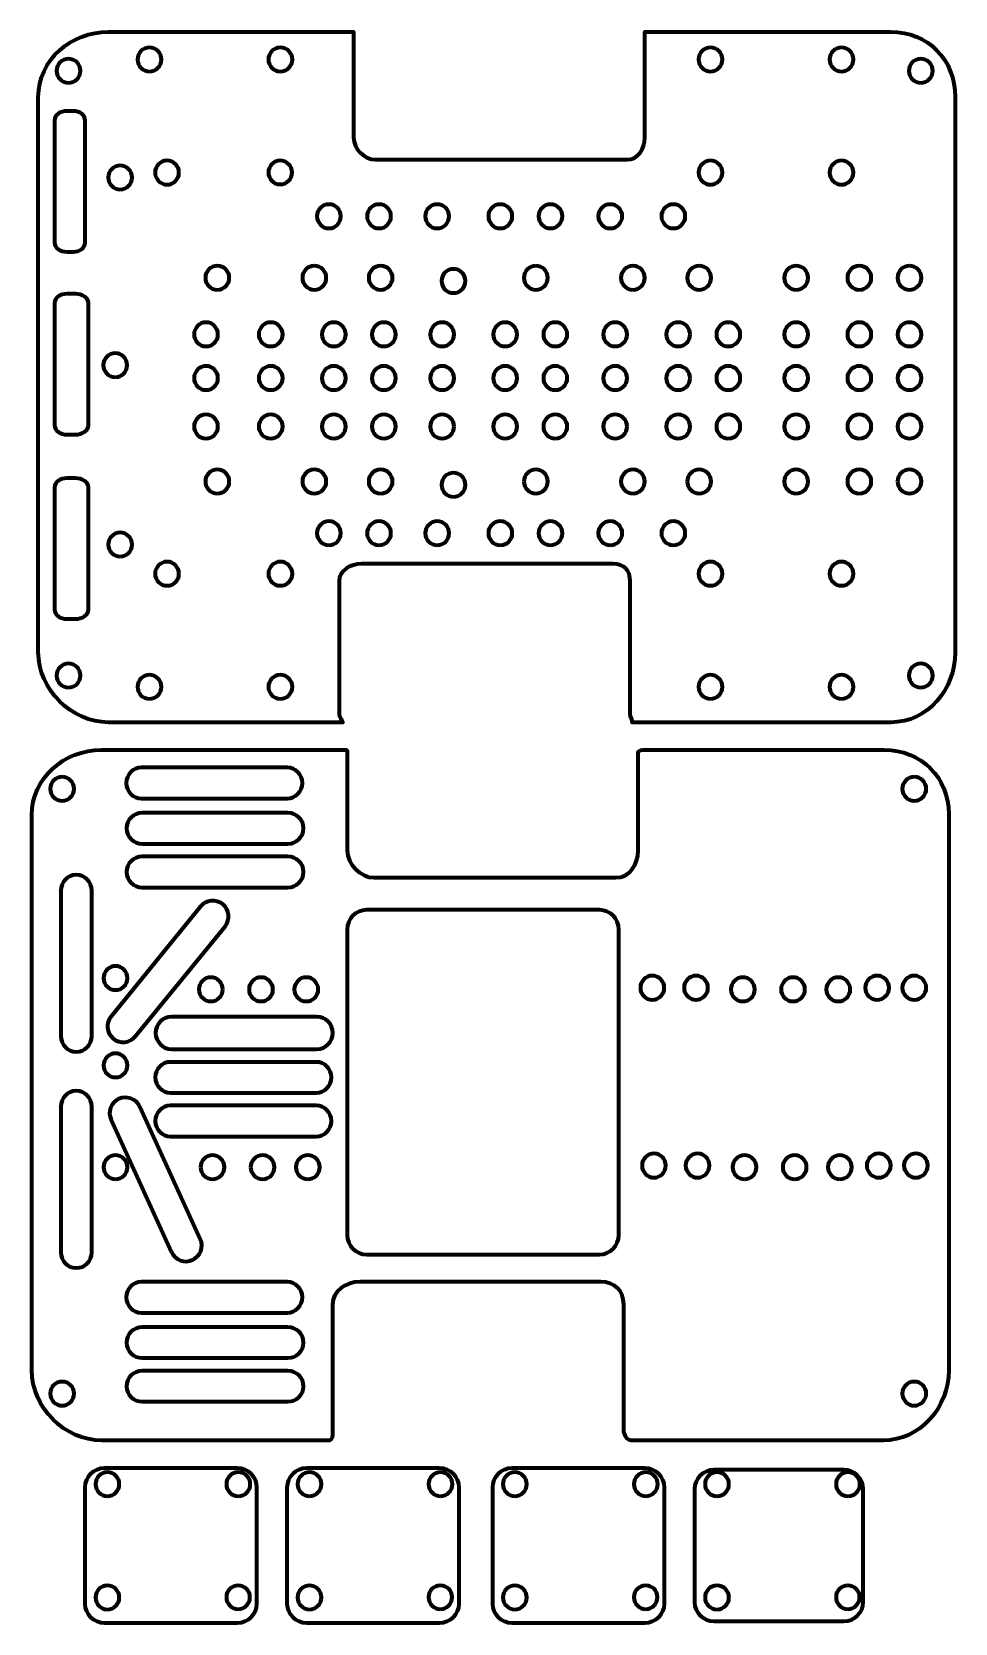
# Model space of a CAD drawing. Header units: inches. Extents: x -3.2 to 16.9, y -19 to 15.7.
import ezdxf

# ---------------------------------------------------------------- set-up
doc = ezdxf.new("R2010")
doc.units = ezdxf.units.IN
doc.header["$MEASUREMENT"] = 0
doc.layers.add('Layer 1', color=7, linetype='Continuous')

msp = doc.modelspace()

# ---------------------------------------------------------------- linework, layer by layer
at = {"layer": 'Layer 1', "color": 7, "lineweight": 70, "true_color": 0xffffff}
for points, knots in [([(15.491, 15.663), (15.491, 15.663), (10.125, 15.663), (10.125, 15.663), (10.125, 15.663), (10.125, 13.348), (10.125, 13.348), (10.125, 13.115), (9.979, 12.876), (9.746, 12.876), (9.746, 12.876), (4.246, 12.876), (4.246, 12.876), (4.013, 12.876), (3.775, 13.115), (3.775, 13.348), (3.775, 13.348), (3.775, 15.663), (3.775, 15.663), (3.775, 15.663), (-1.572, 15.663), (-1.572, 15.663), (-2.383, 15.663), (-3.104, 15.055), (-3.104, 14.244), (-3.104, 14.244), (-3.104, 2.132), (-3.104, 2.132), (-3.104, 1.321), (-2.383, 0.6), (-1.572, 0.6), (-1.572, 0.6), (3.537, 0.6), (3.537, 0.6), (3.527, 0.635), (3.457, 0.737), (3.457, 0.776), (3.457, 0.776), (3.457, 3.68), (3.457, 3.68), (3.457, 3.913), (3.712, 4.057), (3.945, 4.057), (3.945, 4.057), (9.445, 4.057), (9.445, 4.057), (9.677, 4.057), (9.807, 3.913), (9.807, 3.68), (9.807, 3.68), (9.807, 0.776), (9.807, 0.776), (9.807, 0.737), (9.862, 0.635), (9.852, 0.6), (9.852, 0.6), (15.491, 0.6), (15.491, 0.6), (16.302, 0.6), (16.898, 1.321), (16.898, 2.132), (16.898, 2.132), (16.898, 14.244), (16.898, 14.244), (16.898, 15.055), (16.302, 15.663), (15.491, 15.663)], [0, 0, 0, 0, 1, 1, 1, 2, 2, 2, 3, 3, 3, 4, 4, 4, 5, 5, 5, 6, 6, 6, 7, 7, 7, 8, 8, 8, 9, 9, 9, 10, 10, 10, 11, 11, 11, 12, 12, 12, 13, 13, 13, 14, 14, 14, 15, 15, 15, 16, 16, 16, 17, 17, 17, 18, 18, 18, 19, 19, 19, 20, 20, 20, 21, 21, 21, 22, 22, 22, 22]), ([(-0.68, 14.8), (-0.824, 14.8), (-0.941, 14.917), (-0.941, 15.061), (-0.941, 15.205), (-0.824, 15.322), (-0.68, 15.322), (-0.536, 15.322), (-0.419, 15.205), (-0.419, 15.061), (-0.419, 14.917), (-0.536, 14.8), (-0.68, 14.8)], [0, 0, 0, 0, 1, 1, 1, 2, 2, 2, 3, 3, 3, 4, 4, 4, 4]), ([(2.177, 14.8), (2.033, 14.8), (1.916, 14.917), (1.916, 15.061), (1.916, 15.205), (2.033, 15.322), (2.177, 15.322), (2.321, 15.322), (2.438, 15.205), (2.438, 15.061), (2.438, 14.917), (2.321, 14.8), (2.177, 14.8)], [0, 0, 0, 0, 1, 1, 1, 2, 2, 2, 3, 3, 3, 4, 4, 4, 4]), ([(11.561, 15.322), (11.705, 15.322), (11.822, 15.205), (11.822, 15.061), (11.822, 14.917), (11.705, 14.8), (11.561, 14.8), (11.417, 14.8), (11.3, 14.917), (11.3, 15.061), (11.3, 15.205), (11.417, 15.322), (11.561, 15.322)], [0, 0, 0, 0, 1, 1, 1, 2, 2, 2, 3, 3, 3, 4, 4, 4, 4]), ([(14.419, 15.322), (14.563, 15.322), (14.68, 15.205), (14.68, 15.061), (14.68, 14.917), (14.563, 14.8), (14.419, 14.8), (14.275, 14.8), (14.158, 14.917), (14.158, 15.061), (14.158, 15.205), (14.275, 15.322), (14.419, 15.322)], [0, 0, 0, 0, 1, 1, 1, 2, 2, 2, 3, 3, 3, 4, 4, 4, 4]), ([(-2.444, 14.553), (-2.588, 14.553), (-2.705, 14.67), (-2.705, 14.814), (-2.705, 14.958), (-2.588, 15.075), (-2.444, 15.075), (-2.3, 15.075), (-2.183, 14.958), (-2.183, 14.814), (-2.183, 14.67), (-2.3, 14.553), (-2.444, 14.553)], [0, 0, 0, 0, 1, 1, 1, 2, 2, 2, 3, 3, 3, 4, 4, 4, 4]), ([(16.147, 14.553), (16.003, 14.553), (15.886, 14.67), (15.886, 14.814), (15.886, 14.958), (16.003, 15.075), (16.147, 15.075), (16.291, 15.075), (16.408, 14.958), (16.408, 14.814), (16.408, 14.67), (16.291, 14.553), (16.147, 14.553)], [0, 0, 0, 0, 1, 1, 1, 2, 2, 2, 3, 3, 3, 4, 4, 4, 4]), ([(-2.081, 11.064), (-2.081, 10.955), (-2.194, 10.866), (-2.345, 10.866), (-2.345, 10.866), (-2.478, 10.866), (-2.478, 10.866), (-2.629, 10.866), (-2.752, 10.955), (-2.752, 11.064), (-2.752, 11.064), (-2.752, 13.736), (-2.752, 13.736), (-2.752, 13.846), (-2.629, 13.935), (-2.478, 13.935), (-2.478, 13.935), (-2.345, 13.935), (-2.345, 13.935), (-2.194, 13.935), (-2.081, 13.846), (-2.081, 13.736), (-2.081, 13.736), (-2.081, 11.064), (-2.081, 11.064)], [0, 0, 0, 0, 1, 1, 1, 2, 2, 2, 3, 3, 3, 4, 4, 4, 5, 5, 5, 6, 6, 6, 7, 7, 7, 8, 8, 8, 8]), ([(-0.296, 12.331), (-0.44, 12.331), (-0.557, 12.448), (-0.557, 12.592), (-0.557, 12.736), (-0.44, 12.853), (-0.296, 12.853), (-0.152, 12.853), (-0.035, 12.736), (-0.035, 12.592), (-0.035, 12.448), (-0.152, 12.331), (-0.296, 12.331)], [0, 0, 0, 0, 1, 1, 1, 2, 2, 2, 3, 3, 3, 4, 4, 4, 4]), ([(1.916, 12.595), (1.916, 12.737), (2.032, 12.853), (2.174, 12.853), (2.316, 12.853), (2.431, 12.737), (2.431, 12.595), (2.431, 12.453), (2.316, 12.338), (2.174, 12.338), (2.032, 12.338), (1.916, 12.453), (1.916, 12.595)], [0, 0, 0, 0, 1, 1, 1, 2, 2, 2, 3, 3, 3, 4, 4, 4, 4]), ([(11.561, 12.853), (11.705, 12.853), (11.822, 12.736), (11.822, 12.592), (11.822, 12.448), (11.705, 12.331), (11.561, 12.331), (11.417, 12.331), (11.3, 12.448), (11.3, 12.592), (11.3, 12.736), (11.417, 12.853), (11.561, 12.853)], [0, 0, 0, 0, 1, 1, 1, 2, 2, 2, 3, 3, 3, 4, 4, 4, 4]), ([(14.419, 12.853), (14.563, 12.853), (14.68, 12.736), (14.68, 12.592), (14.68, 12.448), (14.563, 12.331), (14.419, 12.331), (14.275, 12.331), (14.158, 12.448), (14.158, 12.592), (14.158, 12.736), (14.275, 12.853), (14.419, 12.853)], [0, 0, 0, 0, 1, 1, 1, 2, 2, 2, 3, 3, 3, 4, 4, 4, 4]), ([(-1.319, 12.225), (-1.463, 12.225), (-1.58, 12.342), (-1.58, 12.486), (-1.58, 12.63), (-1.463, 12.747), (-1.319, 12.747), (-1.175, 12.747), (-1.058, 12.63), (-1.058, 12.486), (-1.058, 12.342), (-1.175, 12.225), (-1.319, 12.225)], [0, 0, 0, 0, 1, 1, 1, 2, 2, 2, 3, 3, 3, 4, 4, 4, 4]), ([(3.236, 11.9), (3.38, 11.9), (3.497, 11.783), (3.497, 11.639), (3.497, 11.495), (3.38, 11.378), (3.236, 11.378), (3.092, 11.378), (2.975, 11.495), (2.975, 11.639), (2.975, 11.783), (3.092, 11.9), (3.236, 11.9)], [0, 0, 0, 0, 1, 1, 1, 2, 2, 2, 3, 3, 3, 4, 4, 4, 4]), ([(4.329, 11.9), (4.473, 11.9), (4.59, 11.783), (4.59, 11.639), (4.59, 11.495), (4.473, 11.378), (4.329, 11.378), (4.185, 11.378), (4.068, 11.495), (4.068, 11.639), (4.068, 11.783), (4.185, 11.9), (4.329, 11.9)], [0, 0, 0, 0, 1, 1, 1, 2, 2, 2, 3, 3, 3, 4, 4, 4, 4]), ([(5.599, 11.9), (5.743, 11.9), (5.86, 11.783), (5.86, 11.639), (5.86, 11.495), (5.743, 11.378), (5.599, 11.378), (5.455, 11.378), (5.338, 11.495), (5.338, 11.639), (5.338, 11.783), (5.455, 11.9), (5.599, 11.9)], [0, 0, 0, 0, 1, 1, 1, 2, 2, 2, 3, 3, 3, 4, 4, 4, 4]), ([(6.975, 11.9), (7.119, 11.9), (7.236, 11.783), (7.236, 11.639), (7.236, 11.495), (7.119, 11.378), (6.975, 11.378), (6.831, 11.378), (6.714, 11.495), (6.714, 11.639), (6.714, 11.783), (6.831, 11.9), (6.975, 11.9)], [0, 0, 0, 0, 1, 1, 1, 2, 2, 2, 3, 3, 3, 4, 4, 4, 4]), ([(8.069, 11.9), (8.213, 11.9), (8.33, 11.783), (8.33, 11.639), (8.33, 11.495), (8.213, 11.378), (8.069, 11.378), (7.925, 11.378), (7.808, 11.495), (7.808, 11.639), (7.808, 11.783), (7.925, 11.9), (8.069, 11.9)], [0, 0, 0, 0, 1, 1, 1, 2, 2, 2, 3, 3, 3, 4, 4, 4, 4]), ([(9.374, 11.9), (9.518, 11.9), (9.635, 11.783), (9.635, 11.639), (9.635, 11.495), (9.518, 11.378), (9.374, 11.378), (9.23, 11.378), (9.113, 11.495), (9.113, 11.639), (9.113, 11.783), (9.23, 11.9), (9.374, 11.9)], [0, 0, 0, 0, 1, 1, 1, 2, 2, 2, 3, 3, 3, 4, 4, 4, 4]), ([(10.75, 11.9), (10.894, 11.9), (11.011, 11.783), (11.011, 11.639), (11.011, 11.495), (10.894, 11.378), (10.75, 11.378), (10.606, 11.378), (10.489, 11.495), (10.489, 11.639), (10.489, 11.783), (10.606, 11.9), (10.75, 11.9)], [0, 0, 0, 0, 1, 1, 1, 2, 2, 2, 3, 3, 3, 4, 4, 4, 4]), ([(0.801, 10.038), (0.657, 10.038), (0.541, 10.155), (0.541, 10.299), (0.541, 10.443), (0.657, 10.559), (0.801, 10.559), (0.946, 10.559), (1.062, 10.443), (1.062, 10.299), (1.062, 10.155), (0.946, 10.038), (0.801, 10.038)], [0, 0, 0, 0, 1, 1, 1, 2, 2, 2, 3, 3, 3, 4, 4, 4, 4]), ([(2.918, 10.559), (3.062, 10.559), (3.179, 10.443), (3.179, 10.299), (3.179, 10.155), (3.062, 10.038), (2.918, 10.038), (2.774, 10.038), (2.657, 10.155), (2.657, 10.299), (2.657, 10.443), (2.774, 10.559), (2.918, 10.559)], [0, 0, 0, 0, 1, 1, 1, 2, 2, 2, 3, 3, 3, 4, 4, 4, 4]), ([(4.625, 10.299), (4.625, 10.155), (4.509, 10.038), (4.365, 10.038), (4.22, 10.038), (4.104, 10.155), (4.104, 10.299), (4.104, 10.443), (4.22, 10.559), (4.365, 10.559), (4.509, 10.559), (4.625, 10.443), (4.625, 10.299)], [0, 0, 0, 0, 1, 1, 1, 2, 2, 2, 3, 3, 3, 4, 4, 4, 4]), ([(5.952, 9.967), (5.808, 9.967), (5.691, 10.084), (5.691, 10.228), (5.691, 10.372), (5.808, 10.489), (5.952, 10.489), (6.096, 10.489), (6.213, 10.372), (6.213, 10.228), (6.213, 10.084), (6.096, 9.967), (5.952, 9.967)], [0, 0, 0, 0, 1, 1, 1, 2, 2, 2, 3, 3, 3, 4, 4, 4, 4]), ([(7.751, 10.559), (7.895, 10.559), (8.012, 10.443), (8.012, 10.299), (8.012, 10.155), (7.895, 10.038), (7.751, 10.038), (7.607, 10.038), (7.49, 10.155), (7.49, 10.299), (7.49, 10.443), (7.607, 10.559), (7.751, 10.559)], [0, 0, 0, 0, 1, 1, 1, 2, 2, 2, 3, 3, 3, 4, 4, 4, 4]), ([(9.868, 10.038), (9.724, 10.038), (9.607, 10.155), (9.607, 10.299), (9.607, 10.443), (9.724, 10.559), (9.868, 10.559), (10.012, 10.559), (10.129, 10.443), (10.129, 10.299), (10.129, 10.155), (10.012, 10.038), (9.868, 10.038)], [0, 0, 0, 0, 1, 1, 1, 2, 2, 2, 3, 3, 3, 4, 4, 4, 4]), ([(11.314, 10.559), (11.458, 10.559), (11.575, 10.443), (11.575, 10.299), (11.575, 10.155), (11.458, 10.038), (11.314, 10.038), (11.17, 10.038), (11.053, 10.155), (11.053, 10.299), (11.053, 10.443), (11.17, 10.559), (11.314, 10.559)], [0, 0, 0, 0, 1, 1, 1, 2, 2, 2, 3, 3, 3, 4, 4, 4, 4]), ([(13.431, 10.038), (13.287, 10.038), (13.17, 10.155), (13.17, 10.299), (13.17, 10.443), (13.287, 10.559), (13.431, 10.559), (13.575, 10.559), (13.692, 10.443), (13.692, 10.299), (13.692, 10.155), (13.575, 10.038), (13.431, 10.038)], [0, 0, 0, 0, 1, 1, 1, 2, 2, 2, 3, 3, 3, 4, 4, 4, 4]), ([(14.807, 10.038), (14.663, 10.038), (14.546, 10.155), (14.546, 10.299), (14.546, 10.443), (14.663, 10.559), (14.807, 10.559), (14.951, 10.559), (15.068, 10.443), (15.068, 10.299), (15.068, 10.155), (14.951, 10.038), (14.807, 10.038)], [0, 0, 0, 0, 1, 1, 1, 2, 2, 2, 3, 3, 3, 4, 4, 4, 4]), ([(15.9, 10.559), (16.044, 10.559), (16.161, 10.443), (16.161, 10.299), (16.161, 10.155), (16.044, 10.038), (15.9, 10.038), (15.756, 10.038), (15.64, 10.155), (15.64, 10.299), (15.64, 10.443), (15.756, 10.559), (15.9, 10.559)], [0, 0, 0, 0, 1, 1, 1, 2, 2, 2, 3, 3, 3, 4, 4, 4, 4]), ([(-2.011, 7.078), (-2.011, 6.968), (-2.145, 6.879), (-2.296, 6.879), (-2.296, 6.879), (-2.478, 6.879), (-2.478, 6.879), (-2.629, 6.879), (-2.752, 6.968), (-2.752, 7.078), (-2.752, 7.078), (-2.752, 9.75), (-2.752, 9.75), (-2.752, 9.859), (-2.629, 9.948), (-2.478, 9.948), (-2.478, 9.948), (-2.296, 9.948), (-2.296, 9.948), (-2.145, 9.948), (-2.011, 9.859), (-2.011, 9.75), (-2.011, 9.75), (-2.011, 7.078), (-2.011, 7.078)], [0, 0, 0, 0, 1, 1, 1, 2, 2, 2, 3, 3, 3, 4, 4, 4, 5, 5, 5, 6, 6, 6, 7, 7, 7, 8, 8, 8, 8]), ([(0.555, 9.325), (0.699, 9.325), (0.815, 9.208), (0.815, 9.064), (0.815, 8.92), (0.699, 8.803), (0.555, 8.803), (0.41, 8.803), (0.294, 8.92), (0.294, 9.064), (0.294, 9.208), (0.41, 9.325), (0.555, 9.325)], [0, 0, 0, 0, 1, 1, 1, 2, 2, 2, 3, 3, 3, 4, 4, 4, 4]), ([(1.966, 9.325), (2.11, 9.325), (2.227, 9.208), (2.227, 9.064), (2.227, 8.92), (2.11, 8.803), (1.966, 8.803), (1.822, 8.803), (1.705, 8.92), (1.705, 9.064), (1.705, 9.208), (1.822, 9.325), (1.966, 9.325)], [0, 0, 0, 0, 1, 1, 1, 2, 2, 2, 3, 3, 3, 4, 4, 4, 4]), ([(3.341, 8.803), (3.197, 8.803), (3.081, 8.92), (3.081, 9.064), (3.081, 9.208), (3.197, 9.325), (3.341, 9.325), (3.486, 9.325), (3.602, 9.208), (3.602, 9.064), (3.602, 8.92), (3.486, 8.803), (3.341, 8.803)], [0, 0, 0, 0, 1, 1, 1, 2, 2, 2, 3, 3, 3, 4, 4, 4, 4]), ([(4.435, 8.803), (4.291, 8.803), (4.174, 8.92), (4.174, 9.064), (4.174, 9.208), (4.291, 9.325), (4.435, 9.325), (4.579, 9.325), (4.696, 9.208), (4.696, 9.064), (4.696, 8.92), (4.579, 8.803), (4.435, 8.803)], [0, 0, 0, 0, 1, 1, 1, 2, 2, 2, 3, 3, 3, 4, 4, 4, 4]), ([(5.705, 8.803), (5.561, 8.803), (5.444, 8.92), (5.444, 9.064), (5.444, 9.208), (5.561, 9.325), (5.705, 9.325), (5.849, 9.325), (5.966, 9.208), (5.966, 9.064), (5.966, 8.92), (5.849, 8.803), (5.705, 8.803)], [0, 0, 0, 0, 1, 1, 1, 2, 2, 2, 3, 3, 3, 4, 4, 4, 4]), ([(7.081, 8.803), (6.937, 8.803), (6.82, 8.92), (6.82, 9.064), (6.82, 9.208), (6.937, 9.325), (7.081, 9.325), (7.225, 9.325), (7.342, 9.208), (7.342, 9.064), (7.342, 8.92), (7.225, 8.803), (7.081, 8.803)], [0, 0, 0, 0, 1, 1, 1, 2, 2, 2, 3, 3, 3, 4, 4, 4, 4]), ([(8.175, 8.803), (8.03, 8.803), (7.914, 8.92), (7.914, 9.064), (7.914, 9.208), (8.03, 9.325), (8.175, 9.325), (8.319, 9.325), (8.435, 9.208), (8.435, 9.064), (8.435, 8.92), (8.319, 8.803), (8.175, 8.803)], [0, 0, 0, 0, 1, 1, 1, 2, 2, 2, 3, 3, 3, 4, 4, 4, 4]), ([(9.48, 8.803), (9.336, 8.803), (9.219, 8.92), (9.219, 9.064), (9.219, 9.208), (9.336, 9.325), (9.48, 9.325), (9.624, 9.325), (9.741, 9.208), (9.741, 9.064), (9.741, 8.92), (9.624, 8.803), (9.48, 8.803)], [0, 0, 0, 0, 1, 1, 1, 2, 2, 2, 3, 3, 3, 4, 4, 4, 4]), ([(11.117, 9.064), (11.117, 8.92), (11, 8.803), (10.856, 8.803), (10.712, 8.803), (10.595, 8.92), (10.595, 9.064), (10.595, 9.208), (10.712, 9.325), (10.856, 9.325), (11, 9.325), (11.117, 9.208), (11.117, 9.064)], [0, 0, 0, 0, 1, 1, 1, 2, 2, 2, 3, 3, 3, 4, 4, 4, 4]), ([(11.949, 8.803), (11.805, 8.803), (11.688, 8.92), (11.688, 9.064), (11.688, 9.208), (11.805, 9.325), (11.949, 9.325), (12.093, 9.325), (12.21, 9.208), (12.21, 9.064), (12.21, 8.92), (12.093, 8.803), (11.949, 8.803)], [0, 0, 0, 0, 1, 1, 1, 2, 2, 2, 3, 3, 3, 4, 4, 4, 4]), ([(13.431, 8.803), (13.287, 8.803), (13.17, 8.92), (13.17, 9.064), (13.17, 9.208), (13.287, 9.325), (13.431, 9.325), (13.575, 9.325), (13.692, 9.208), (13.692, 9.064), (13.692, 8.92), (13.575, 8.803), (13.431, 8.803)], [0, 0, 0, 0, 1, 1, 1, 2, 2, 2, 3, 3, 3, 4, 4, 4, 4]), ([(14.807, 8.803), (14.663, 8.803), (14.546, 8.92), (14.546, 9.064), (14.546, 9.208), (14.663, 9.325), (14.807, 9.325), (14.951, 9.325), (15.068, 9.208), (15.068, 9.064), (15.068, 8.92), (14.951, 8.803), (14.807, 8.803)], [0, 0, 0, 0, 1, 1, 1, 2, 2, 2, 3, 3, 3, 4, 4, 4, 4]), ([(15.9, 9.325), (16.044, 9.325), (16.161, 9.208), (16.161, 9.064), (16.161, 8.92), (16.044, 8.803), (15.9, 8.803), (15.756, 8.803), (15.64, 8.92), (15.64, 9.064), (15.64, 9.208), (15.756, 9.325), (15.9, 9.325)], [0, 0, 0, 0, 1, 1, 1, 2, 2, 2, 3, 3, 3, 4, 4, 4, 4]), ([(-1.425, 8.132), (-1.569, 8.132), (-1.686, 8.248), (-1.686, 8.392), (-1.686, 8.536), (-1.569, 8.653), (-1.425, 8.653), (-1.281, 8.653), (-1.164, 8.536), (-1.164, 8.392), (-1.164, 8.248), (-1.281, 8.132), (-1.425, 8.132)], [0, 0, 0, 0, 1, 1, 1, 2, 2, 2, 3, 3, 3, 4, 4, 4, 4]), ([(0.555, 8.372), (0.699, 8.372), (0.815, 8.255), (0.815, 8.111), (0.815, 7.967), (0.699, 7.851), (0.555, 7.851), (0.41, 7.851), (0.294, 7.967), (0.294, 8.111), (0.294, 8.255), (0.41, 8.372), (0.555, 8.372)], [0, 0, 0, 0, 1, 1, 1, 2, 2, 2, 3, 3, 3, 4, 4, 4, 4]), ([(1.966, 8.372), (2.11, 8.372), (2.227, 8.255), (2.227, 8.111), (2.227, 7.967), (2.11, 7.851), (1.966, 7.851), (1.822, 7.851), (1.705, 7.967), (1.705, 8.111), (1.705, 8.255), (1.822, 8.372), (1.966, 8.372)], [0, 0, 0, 0, 1, 1, 1, 2, 2, 2, 3, 3, 3, 4, 4, 4, 4]), ([(3.341, 7.851), (3.197, 7.851), (3.081, 7.967), (3.081, 8.111), (3.081, 8.255), (3.197, 8.372), (3.341, 8.372), (3.486, 8.372), (3.602, 8.255), (3.602, 8.111), (3.602, 7.967), (3.486, 7.851), (3.341, 7.851)], [0, 0, 0, 0, 1, 1, 1, 2, 2, 2, 3, 3, 3, 4, 4, 4, 4]), ([(4.435, 7.851), (4.291, 7.851), (4.174, 7.967), (4.174, 8.111), (4.174, 8.255), (4.291, 8.372), (4.435, 8.372), (4.579, 8.372), (4.696, 8.255), (4.696, 8.111), (4.696, 7.967), (4.579, 7.851), (4.435, 7.851)], [0, 0, 0, 0, 1, 1, 1, 2, 2, 2, 3, 3, 3, 4, 4, 4, 4]), ([(5.705, 7.851), (5.561, 7.851), (5.444, 7.967), (5.444, 8.111), (5.444, 8.255), (5.561, 8.372), (5.705, 8.372), (5.849, 8.372), (5.966, 8.255), (5.966, 8.111), (5.966, 7.967), (5.849, 7.851), (5.705, 7.851)], [0, 0, 0, 0, 1, 1, 1, 2, 2, 2, 3, 3, 3, 4, 4, 4, 4]), ([(7.081, 7.851), (6.937, 7.851), (6.82, 7.967), (6.82, 8.111), (6.82, 8.255), (6.937, 8.372), (7.081, 8.372), (7.225, 8.372), (7.342, 8.255), (7.342, 8.111), (7.342, 7.967), (7.225, 7.851), (7.081, 7.851)], [0, 0, 0, 0, 1, 1, 1, 2, 2, 2, 3, 3, 3, 4, 4, 4, 4]), ([(8.175, 7.851), (8.03, 7.851), (7.914, 7.967), (7.914, 8.111), (7.914, 8.255), (8.03, 8.372), (8.175, 8.372), (8.319, 8.372), (8.435, 8.255), (8.435, 8.111), (8.435, 7.967), (8.319, 7.851), (8.175, 7.851)], [0, 0, 0, 0, 1, 1, 1, 2, 2, 2, 3, 3, 3, 4, 4, 4, 4]), ([(9.48, 7.851), (9.336, 7.851), (9.219, 7.967), (9.219, 8.111), (9.219, 8.255), (9.336, 8.372), (9.48, 8.372), (9.624, 8.372), (9.741, 8.255), (9.741, 8.111), (9.741, 7.967), (9.624, 7.851), (9.48, 7.851)], [0, 0, 0, 0, 1, 1, 1, 2, 2, 2, 3, 3, 3, 4, 4, 4, 4]), ([(11.117, 8.111), (11.117, 7.967), (11, 7.851), (10.856, 7.851), (10.712, 7.851), (10.595, 7.967), (10.595, 8.111), (10.595, 8.255), (10.712, 8.372), (10.856, 8.372), (11, 8.372), (11.117, 8.255), (11.117, 8.111)], [0, 0, 0, 0, 1, 1, 1, 2, 2, 2, 3, 3, 3, 4, 4, 4, 4]), ([(11.949, 7.851), (11.805, 7.851), (11.688, 7.967), (11.688, 8.111), (11.688, 8.255), (11.805, 8.372), (11.949, 8.372), (12.093, 8.372), (12.21, 8.255), (12.21, 8.111), (12.21, 7.967), (12.093, 7.851), (11.949, 7.851)], [0, 0, 0, 0, 1, 1, 1, 2, 2, 2, 3, 3, 3, 4, 4, 4, 4]), ([(13.431, 7.851), (13.287, 7.851), (13.17, 7.967), (13.17, 8.111), (13.17, 8.255), (13.287, 8.372), (13.431, 8.372), (13.575, 8.372), (13.692, 8.255), (13.692, 8.111), (13.692, 7.967), (13.575, 7.851), (13.431, 7.851)], [0, 0, 0, 0, 1, 1, 1, 2, 2, 2, 3, 3, 3, 4, 4, 4, 4]), ([(14.807, 7.851), (14.663, 7.851), (14.546, 7.967), (14.546, 8.111), (14.546, 8.255), (14.663, 8.372), (14.807, 8.372), (14.951, 8.372), (15.068, 8.255), (15.068, 8.111), (15.068, 7.967), (14.951, 7.851), (14.807, 7.851)], [0, 0, 0, 0, 1, 1, 1, 2, 2, 2, 3, 3, 3, 4, 4, 4, 4]), ([(15.9, 8.372), (16.044, 8.372), (16.161, 8.255), (16.161, 8.111), (16.161, 7.967), (16.044, 7.851), (15.9, 7.851), (15.756, 7.851), (15.64, 7.967), (15.64, 8.111), (15.64, 8.255), (15.756, 8.372), (15.9, 8.372)], [0, 0, 0, 0, 1, 1, 1, 2, 2, 2, 3, 3, 3, 4, 4, 4, 4]), ([(0.294, 7.053), (0.294, 7.197), (0.41, 7.314), (0.555, 7.314), (0.699, 7.314), (0.815, 7.197), (0.815, 7.053), (0.815, 6.909), (0.699, 6.792), (0.555, 6.792), (0.41, 6.792), (0.294, 6.909), (0.294, 7.053)], [0, 0, 0, 0, 1, 1, 1, 2, 2, 2, 3, 3, 3, 4, 4, 4, 4]), ([(1.705, 7.053), (1.705, 7.197), (1.822, 7.314), (1.966, 7.314), (2.11, 7.314), (2.227, 7.197), (2.227, 7.053), (2.227, 6.909), (2.11, 6.792), (1.966, 6.792), (1.822, 6.792), (1.705, 6.909), (1.705, 7.053)], [0, 0, 0, 0, 1, 1, 1, 2, 2, 2, 3, 3, 3, 4, 4, 4, 4]), ([(3.341, 6.792), (3.197, 6.792), (3.081, 6.909), (3.081, 7.053), (3.081, 7.197), (3.197, 7.314), (3.341, 7.314), (3.486, 7.314), (3.602, 7.197), (3.602, 7.053), (3.602, 6.909), (3.486, 6.792), (3.341, 6.792)], [0, 0, 0, 0, 1, 1, 1, 2, 2, 2, 3, 3, 3, 4, 4, 4, 4]), ([(4.435, 6.792), (4.291, 6.792), (4.174, 6.909), (4.174, 7.053), (4.174, 7.197), (4.291, 7.314), (4.435, 7.314), (4.579, 7.314), (4.696, 7.197), (4.696, 7.053), (4.696, 6.909), (4.579, 6.792), (4.435, 6.792)], [0, 0, 0, 0, 1, 1, 1, 2, 2, 2, 3, 3, 3, 4, 4, 4, 4]), ([(5.966, 7.053), (5.966, 6.909), (5.849, 6.792), (5.705, 6.792), (5.561, 6.792), (5.444, 6.909), (5.444, 7.053), (5.444, 7.197), (5.561, 7.314), (5.705, 7.314), (5.849, 7.314), (5.966, 7.197), (5.966, 7.053)], [0, 0, 0, 0, 1, 1, 1, 2, 2, 2, 3, 3, 3, 4, 4, 4, 4]), ([(7.081, 6.792), (6.937, 6.792), (6.82, 6.909), (6.82, 7.053), (6.82, 7.197), (6.937, 7.314), (7.081, 7.314), (7.225, 7.314), (7.342, 7.197), (7.342, 7.053), (7.342, 6.909), (7.225, 6.792), (7.081, 6.792)], [0, 0, 0, 0, 1, 1, 1, 2, 2, 2, 3, 3, 3, 4, 4, 4, 4]), ([(8.175, 6.792), (8.03, 6.792), (7.914, 6.909), (7.914, 7.053), (7.914, 7.197), (8.03, 7.314), (8.175, 7.314), (8.319, 7.314), (8.435, 7.197), (8.435, 7.053), (8.435, 6.909), (8.319, 6.792), (8.175, 6.792)], [0, 0, 0, 0, 1, 1, 1, 2, 2, 2, 3, 3, 3, 4, 4, 4, 4]), ([(9.741, 7.053), (9.741, 6.909), (9.624, 6.792), (9.48, 6.792), (9.336, 6.792), (9.219, 6.909), (9.219, 7.053), (9.219, 7.197), (9.336, 7.314), (9.48, 7.314), (9.624, 7.314), (9.741, 7.197), (9.741, 7.053)], [0, 0, 0, 0, 1, 1, 1, 2, 2, 2, 3, 3, 3, 4, 4, 4, 4]), ([(10.856, 6.792), (10.712, 6.792), (10.595, 6.909), (10.595, 7.053), (10.595, 7.197), (10.712, 7.314), (10.856, 7.314), (11, 7.314), (11.117, 7.197), (11.117, 7.053), (11.117, 6.909), (11, 6.792), (10.856, 6.792)], [0, 0, 0, 0, 1, 1, 1, 2, 2, 2, 3, 3, 3, 4, 4, 4, 4]), ([(11.949, 6.792), (11.805, 6.792), (11.688, 6.909), (11.688, 7.053), (11.688, 7.197), (11.805, 7.314), (11.949, 7.314), (12.093, 7.314), (12.21, 7.197), (12.21, 7.053), (12.21, 6.909), (12.093, 6.792), (11.949, 6.792)], [0, 0, 0, 0, 1, 1, 1, 2, 2, 2, 3, 3, 3, 4, 4, 4, 4]), ([(13.431, 6.792), (13.287, 6.792), (13.17, 6.909), (13.17, 7.053), (13.17, 7.197), (13.287, 7.314), (13.431, 7.314), (13.575, 7.314), (13.692, 7.197), (13.692, 7.053), (13.692, 6.909), (13.575, 6.792), (13.431, 6.792)], [0, 0, 0, 0, 1, 1, 1, 2, 2, 2, 3, 3, 3, 4, 4, 4, 4]), ([(14.807, 6.792), (14.663, 6.792), (14.546, 6.909), (14.546, 7.053), (14.546, 7.197), (14.663, 7.314), (14.807, 7.314), (14.951, 7.314), (15.068, 7.197), (15.068, 7.053), (15.068, 6.909), (14.951, 6.792), (14.807, 6.792)], [0, 0, 0, 0, 1, 1, 1, 2, 2, 2, 3, 3, 3, 4, 4, 4, 4]), ([(15.9, 7.314), (16.044, 7.314), (16.161, 7.197), (16.161, 7.053), (16.161, 6.909), (16.044, 6.792), (15.9, 6.792), (15.756, 6.792), (15.64, 6.909), (15.64, 7.053), (15.64, 7.197), (15.756, 7.314), (15.9, 7.314)], [0, 0, 0, 0, 1, 1, 1, 2, 2, 2, 3, 3, 3, 4, 4, 4, 4]), ([(-2.011, 3.056), (-2.011, 2.946), (-2.145, 2.857), (-2.296, 2.857), (-2.296, 2.857), (-2.478, 2.857), (-2.478, 2.857), (-2.629, 2.857), (-2.752, 2.946), (-2.752, 3.056), (-2.752, 3.056), (-2.752, 5.728), (-2.752, 5.728), (-2.752, 5.838), (-2.629, 5.927), (-2.478, 5.927), (-2.478, 5.927), (-2.296, 5.927), (-2.296, 5.927), (-2.145, 5.927), (-2.011, 5.838), (-2.011, 5.728), (-2.011, 5.728), (-2.011, 3.056), (-2.011, 3.056)], [0, 0, 0, 0, 1, 1, 1, 2, 2, 2, 3, 3, 3, 4, 4, 4, 5, 5, 5, 6, 6, 6, 7, 7, 7, 8, 8, 8, 8]), ([(0.801, 5.593), (0.657, 5.593), (0.541, 5.71), (0.541, 5.854), (0.541, 5.998), (0.657, 6.114), (0.801, 6.114), (0.946, 6.114), (1.062, 5.998), (1.062, 5.854), (1.062, 5.71), (0.946, 5.593), (0.801, 5.593)], [0, 0, 0, 0, 1, 1, 1, 2, 2, 2, 3, 3, 3, 4, 4, 4, 4]), ([(2.657, 5.854), (2.657, 5.998), (2.774, 6.114), (2.918, 6.114), (3.062, 6.114), (3.179, 5.998), (3.179, 5.854), (3.179, 5.71), (3.062, 5.593), (2.918, 5.593), (2.774, 5.593), (2.657, 5.71), (2.657, 5.854)], [0, 0, 0, 0, 1, 1, 1, 2, 2, 2, 3, 3, 3, 4, 4, 4, 4]), ([(4.365, 5.593), (4.22, 5.593), (4.104, 5.71), (4.104, 5.854), (4.104, 5.998), (4.22, 6.114), (4.365, 6.114), (4.509, 6.114), (4.625, 5.998), (4.625, 5.854), (4.625, 5.71), (4.509, 5.593), (4.365, 5.593)], [0, 0, 0, 0, 1, 1, 1, 2, 2, 2, 3, 3, 3, 4, 4, 4, 4]), ([(5.952, 5.522), (5.808, 5.522), (5.691, 5.639), (5.691, 5.783), (5.691, 5.927), (5.808, 6.044), (5.952, 6.044), (6.096, 6.044), (6.213, 5.927), (6.213, 5.783), (6.213, 5.639), (6.096, 5.522), (5.952, 5.522)], [0, 0, 0, 0, 1, 1, 1, 2, 2, 2, 3, 3, 3, 4, 4, 4, 4]), ([(7.49, 5.854), (7.49, 5.998), (7.607, 6.114), (7.751, 6.114), (7.895, 6.114), (8.012, 5.998), (8.012, 5.854), (8.012, 5.71), (7.895, 5.593), (7.751, 5.593), (7.607, 5.593), (7.49, 5.71), (7.49, 5.854)], [0, 0, 0, 0, 1, 1, 1, 2, 2, 2, 3, 3, 3, 4, 4, 4, 4]), ([(9.868, 5.593), (9.724, 5.593), (9.607, 5.71), (9.607, 5.854), (9.607, 5.998), (9.724, 6.114), (9.868, 6.114), (10.012, 6.114), (10.129, 5.998), (10.129, 5.854), (10.129, 5.71), (10.012, 5.593), (9.868, 5.593)], [0, 0, 0, 0, 1, 1, 1, 2, 2, 2, 3, 3, 3, 4, 4, 4, 4]), ([(11.053, 5.854), (11.053, 5.998), (11.17, 6.114), (11.314, 6.114), (11.458, 6.114), (11.575, 5.998), (11.575, 5.854), (11.575, 5.71), (11.458, 5.593), (11.314, 5.593), (11.17, 5.593), (11.053, 5.71), (11.053, 5.854)], [0, 0, 0, 0, 1, 1, 1, 2, 2, 2, 3, 3, 3, 4, 4, 4, 4]), ([(13.431, 5.593), (13.287, 5.593), (13.17, 5.71), (13.17, 5.854), (13.17, 5.998), (13.287, 6.114), (13.431, 6.114), (13.575, 6.114), (13.692, 5.998), (13.692, 5.854), (13.692, 5.71), (13.575, 5.593), (13.431, 5.593)], [0, 0, 0, 0, 1, 1, 1, 2, 2, 2, 3, 3, 3, 4, 4, 4, 4]), ([(14.807, 5.593), (14.663, 5.593), (14.546, 5.71), (14.546, 5.854), (14.546, 5.998), (14.663, 6.114), (14.807, 6.114), (14.951, 6.114), (15.068, 5.998), (15.068, 5.854), (15.068, 5.71), (14.951, 5.593), (14.807, 5.593)], [0, 0, 0, 0, 1, 1, 1, 2, 2, 2, 3, 3, 3, 4, 4, 4, 4]), ([(15.64, 5.854), (15.64, 5.998), (15.756, 6.114), (15.9, 6.114), (16.044, 6.114), (16.161, 5.998), (16.161, 5.854), (16.161, 5.71), (16.044, 5.593), (15.9, 5.593), (15.756, 5.593), (15.64, 5.71), (15.64, 5.854)], [0, 0, 0, 0, 1, 1, 1, 2, 2, 2, 3, 3, 3, 4, 4, 4, 4]), ([(3.236, 4.464), (3.092, 4.464), (2.975, 4.581), (2.975, 4.725), (2.975, 4.869), (3.092, 4.986), (3.236, 4.986), (3.38, 4.986), (3.497, 4.869), (3.497, 4.725), (3.497, 4.581), (3.38, 4.464), (3.236, 4.464)], [0, 0, 0, 0, 1, 1, 1, 2, 2, 2, 3, 3, 3, 4, 4, 4, 4]), ([(4.329, 4.464), (4.185, 4.464), (4.068, 4.581), (4.068, 4.725), (4.068, 4.869), (4.185, 4.986), (4.329, 4.986), (4.473, 4.986), (4.59, 4.869), (4.59, 4.725), (4.59, 4.581), (4.473, 4.464), (4.329, 4.464)], [0, 0, 0, 0, 1, 1, 1, 2, 2, 2, 3, 3, 3, 4, 4, 4, 4]), ([(5.599, 4.464), (5.455, 4.464), (5.338, 4.581), (5.338, 4.725), (5.338, 4.869), (5.455, 4.986), (5.599, 4.986), (5.743, 4.986), (5.86, 4.869), (5.86, 4.725), (5.86, 4.581), (5.743, 4.464), (5.599, 4.464)], [0, 0, 0, 0, 1, 1, 1, 2, 2, 2, 3, 3, 3, 4, 4, 4, 4]), ([(6.975, 4.464), (6.831, 4.464), (6.714, 4.581), (6.714, 4.725), (6.714, 4.869), (6.831, 4.986), (6.975, 4.986), (7.119, 4.986), (7.236, 4.869), (7.236, 4.725), (7.236, 4.581), (7.119, 4.464), (6.975, 4.464)], [0, 0, 0, 0, 1, 1, 1, 2, 2, 2, 3, 3, 3, 4, 4, 4, 4]), ([(8.069, 4.464), (7.925, 4.464), (7.808, 4.581), (7.808, 4.725), (7.808, 4.869), (7.925, 4.986), (8.069, 4.986), (8.213, 4.986), (8.33, 4.869), (8.33, 4.725), (8.33, 4.581), (8.213, 4.464), (8.069, 4.464)], [0, 0, 0, 0, 1, 1, 1, 2, 2, 2, 3, 3, 3, 4, 4, 4, 4]), ([(9.374, 4.464), (9.23, 4.464), (9.113, 4.581), (9.113, 4.725), (9.113, 4.869), (9.23, 4.986), (9.374, 4.986), (9.518, 4.986), (9.635, 4.869), (9.635, 4.725), (9.635, 4.581), (9.518, 4.464), (9.374, 4.464)], [0, 0, 0, 0, 1, 1, 1, 2, 2, 2, 3, 3, 3, 4, 4, 4, 4]), ([(10.75, 4.464), (10.606, 4.464), (10.489, 4.581), (10.489, 4.725), (10.489, 4.869), (10.606, 4.986), (10.75, 4.986), (10.894, 4.986), (11.011, 4.869), (11.011, 4.725), (11.011, 4.581), (10.894, 4.464), (10.75, 4.464)], [0, 0, 0, 0, 1, 1, 1, 2, 2, 2, 3, 3, 3, 4, 4, 4, 4]), ([(-1.319, 4.217), (-1.463, 4.217), (-1.58, 4.334), (-1.58, 4.478), (-1.58, 4.622), (-1.463, 4.739), (-1.319, 4.739), (-1.175, 4.739), (-1.058, 4.622), (-1.058, 4.478), (-1.058, 4.334), (-1.175, 4.217), (-1.319, 4.217)], [0, 0, 0, 0, 1, 1, 1, 2, 2, 2, 3, 3, 3, 4, 4, 4, 4]), ([(-0.296, 3.582), (-0.44, 3.582), (-0.557, 3.699), (-0.557, 3.843), (-0.557, 3.987), (-0.44, 4.104), (-0.296, 4.104), (-0.152, 4.104), (-0.035, 3.987), (-0.035, 3.843), (-0.035, 3.699), (-0.152, 3.582), (-0.296, 3.582)], [0, 0, 0, 0, 1, 1, 1, 2, 2, 2, 3, 3, 3, 4, 4, 4, 4]), ([(2.177, 3.582), (2.033, 3.582), (1.916, 3.699), (1.916, 3.843), (1.916, 3.987), (2.033, 4.104), (2.177, 4.104), (2.321, 4.104), (2.438, 3.987), (2.438, 3.843), (2.438, 3.699), (2.321, 3.582), (2.177, 3.582)], [0, 0, 0, 0, 1, 1, 1, 2, 2, 2, 3, 3, 3, 4, 4, 4, 4]), ([(11.561, 3.582), (11.417, 3.582), (11.3, 3.699), (11.3, 3.843), (11.3, 3.987), (11.417, 4.104), (11.561, 4.104), (11.705, 4.104), (11.822, 3.987), (11.822, 3.843), (11.822, 3.699), (11.705, 3.582), (11.561, 3.582)], [0, 0, 0, 0, 1, 1, 1, 2, 2, 2, 3, 3, 3, 4, 4, 4, 4]), ([(14.419, 3.582), (14.275, 3.582), (14.158, 3.699), (14.158, 3.843), (14.158, 3.987), (14.275, 4.104), (14.419, 4.104), (14.563, 4.104), (14.68, 3.987), (14.68, 3.843), (14.68, 3.699), (14.563, 3.582), (14.419, 3.582)], [0, 0, 0, 0, 1, 1, 1, 2, 2, 2, 3, 3, 3, 4, 4, 4, 4]), ([(-2.444, 1.359), (-2.588, 1.359), (-2.705, 1.476), (-2.705, 1.62), (-2.705, 1.764), (-2.588, 1.881), (-2.444, 1.881), (-2.3, 1.881), (-2.183, 1.764), (-2.183, 1.62), (-2.183, 1.476), (-2.3, 1.359), (-2.444, 1.359)], [0, 0, 0, 0, 1, 1, 1, 2, 2, 2, 3, 3, 3, 4, 4, 4, 4]), ([(16.147, 1.359), (16.003, 1.359), (15.886, 1.476), (15.886, 1.62), (15.886, 1.764), (16.003, 1.881), (16.147, 1.881), (16.291, 1.881), (16.408, 1.764), (16.408, 1.62), (16.408, 1.476), (16.291, 1.359), (16.147, 1.359)], [0, 0, 0, 0, 1, 1, 1, 2, 2, 2, 3, 3, 3, 4, 4, 4, 4]), ([(-0.68, 1.112), (-0.824, 1.112), (-0.941, 1.229), (-0.941, 1.373), (-0.941, 1.517), (-0.824, 1.634), (-0.68, 1.634), (-0.536, 1.634), (-0.419, 1.517), (-0.419, 1.373), (-0.419, 1.229), (-0.536, 1.112), (-0.68, 1.112)], [0, 0, 0, 0, 1, 1, 1, 2, 2, 2, 3, 3, 3, 4, 4, 4, 4]), ([(2.177, 1.112), (2.033, 1.112), (1.916, 1.229), (1.916, 1.373), (1.916, 1.517), (2.033, 1.634), (2.177, 1.634), (2.321, 1.634), (2.438, 1.517), (2.438, 1.373), (2.438, 1.229), (2.321, 1.112), (2.177, 1.112)], [0, 0, 0, 0, 1, 1, 1, 2, 2, 2, 3, 3, 3, 4, 4, 4, 4]), ([(11.561, 1.112), (11.417, 1.112), (11.3, 1.229), (11.3, 1.373), (11.3, 1.517), (11.417, 1.634), (11.561, 1.634), (11.705, 1.634), (11.822, 1.517), (11.822, 1.373), (11.822, 1.229), (11.705, 1.112), (11.561, 1.112)], [0, 0, 0, 0, 1, 1, 1, 2, 2, 2, 3, 3, 3, 4, 4, 4, 4]), ([(14.419, 1.112), (14.275, 1.112), (14.158, 1.229), (14.158, 1.373), (14.158, 1.517), (14.275, 1.634), (14.419, 1.634), (14.563, 1.634), (14.68, 1.517), (14.68, 1.373), (14.68, 1.229), (14.563, 1.112), (14.419, 1.112)], [0, 0, 0, 0, 1, 1, 1, 2, 2, 2, 3, 3, 3, 4, 4, 4, 4]), ([(15.35, 0), (15.35, 0), (10.145, 0), (10.145, 0), (10.081, 0), (9.984, 0.002), (9.984, -0.062), (9.984, -0.062), (9.984, -2.201), (9.984, -2.201), (9.984, -2.495), (9.791, -2.787), (9.497, -2.787), (9.497, -2.787), (4.219, -2.787), (4.219, -2.787), (3.923, -2.787), (3.634, -2.491), (3.634, -2.195), (3.634, -2.195), (3.634, -0.062), (3.634, -0.062), (3.634, 0.002), (3.629, 0), (3.566, 0), (3.566, 0), (-1.727, 0), (-1.727, 0), (-2.537, 0), (-3.246, -0.609), (-3.246, -1.419), (-3.246, -1.419), (-3.246, -13.531), (-3.246, -13.531), (-3.246, -14.345), (-2.533, -15.064), (-1.72, -15.064), (-1.72, -15.064), (3.248, -15.064), (3.248, -15.064), (3.315, -15.064), (3.316, -14.955), (3.316, -14.888), (3.316, -14.888), (3.316, -14.888), (3.316, -14.887), (3.316, -14.887), (3.316, -12.098), (3.316, -12.098), (3.316, -11.798), (3.607, -11.606), (3.907, -11.606), (3.907, -11.606), (9.169, -11.606), (9.169, -11.606), (9.468, -11.606), (9.666, -11.798), (9.666, -12.098), (9.666, -12.098), (9.666, -14.887), (9.666, -14.887), (9.666, -14.891), (9.689, -14.921), (9.69, -14.925), (9.692, -14.988), (9.765, -15.064), (9.827, -15.064), (9.827, -15.064), (15.324, -15.064), (15.324, -15.064), (16.138, -15.064), (16.757, -14.345), (16.757, -13.531), (16.757, -13.531), (16.757, -1.401), (16.757, -1.401), (16.757, -0.598), (16.153, 0), (15.35, 0)], [0, 0, 0, 0, 1, 1, 1, 2, 2, 2, 3, 3, 3, 4, 4, 4, 5, 5, 5, 6, 6, 6, 7, 7, 7, 8, 8, 8, 9, 9, 9, 10, 10, 10, 11, 11, 11, 12, 12, 12, 13, 13, 13, 14, 14, 14, 15, 15, 15, 16, 16, 16, 17, 17, 17, 18, 18, 18, 19, 19, 19, 20, 20, 20, 21, 21, 21, 22, 22, 22, 23, 23, 23, 24, 24, 24, 25, 25, 25, 26, 26, 26, 26]), ([(-2.585, -0.588), (-2.441, -0.588), (-2.324, -0.705), (-2.324, -0.849), (-2.324, -0.993), (-2.441, -1.11), (-2.585, -1.11), (-2.729, -1.11), (-2.846, -0.993), (-2.846, -0.849), (-2.846, -0.705), (-2.729, -0.588), (-2.585, -0.588)], [0, 0, 0, 0, 1, 1, 1, 2, 2, 2, 3, 3, 3, 4, 4, 4, 4]), ([(-0.853, -0.388), (-0.853, -0.388), (2.322, -0.388), (2.322, -0.388), (2.507, -0.388), (2.657, -0.538), (2.657, -0.723), (2.657, -0.908), (2.507, -1.058), (2.322, -1.058), (2.322, -1.058), (-0.853, -1.058), (-0.853, -1.058), (-1.038, -1.058), (-1.188, -0.908), (-1.188, -0.723), (-1.188, -0.538), (-1.038, -0.388), (-0.853, -0.388)], [0, 0, 0, 0, 1, 1, 1, 2, 2, 2, 3, 3, 3, 4, 4, 4, 5, 5, 5, 6, 6, 6, 6]), ([(16.006, -0.588), (16.15, -0.588), (16.267, -0.705), (16.267, -0.849), (16.267, -0.993), (16.15, -1.11), (16.006, -1.11), (15.862, -1.11), (15.745, -0.993), (15.745, -0.849), (15.745, -0.705), (15.862, -0.588), (16.006, -0.588)], [0, 0, 0, 0, 1, 1, 1, 2, 2, 2, 3, 3, 3, 4, 4, 4, 4]), ([(2.34, -2.046), (2.34, -2.046), (-0.835, -2.046), (-0.835, -2.046), (-1.024, -2.046), (-1.179, -1.9), (-1.179, -1.711), (-1.179, -1.522), (-1.024, -1.376), (-0.835, -1.376), (-0.835, -1.376), (2.34, -1.376), (2.34, -1.376), (2.529, -1.376), (2.684, -1.522), (2.684, -1.711), (2.684, -1.9), (2.529, -2.046), (2.34, -2.046)], [0, 0, 0, 0, 1, 1, 1, 2, 2, 2, 3, 3, 3, 4, 4, 4, 5, 5, 5, 6, 6, 6, 6]), ([(-0.835, -2.999), (-1.024, -2.999), (-1.179, -2.853), (-1.179, -2.663), (-1.179, -2.474), (-1.024, -2.328), (-0.835, -2.328), (-0.835, -2.328), (2.34, -2.328), (2.34, -2.328), (2.529, -2.328), (2.684, -2.474), (2.684, -2.663), (2.684, -2.853), (2.529, -2.999), (2.34, -2.999), (2.34, -2.999), (-0.835, -2.999), (-0.835, -2.999)], [0, 0, 0, 0, 1, 1, 1, 2, 2, 2, 3, 3, 3, 4, 4, 4, 5, 5, 5, 6, 6, 6, 6]), ([(-1.94, -6.244), (-1.94, -6.433), (-2.086, -6.588), (-2.275, -6.588), (-2.465, -6.588), (-2.611, -6.433), (-2.611, -6.244), (-2.611, -6.244), (-2.611, -3.069), (-2.611, -3.069), (-2.611, -2.88), (-2.465, -2.725), (-2.275, -2.725), (-2.086, -2.725), (-1.94, -2.88), (-1.94, -3.069), (-1.94, -3.069), (-1.94, -6.244), (-1.94, -6.244)], [0, 0, 0, 0, 1, 1, 1, 2, 2, 2, 3, 3, 3, 4, 4, 4, 5, 5, 5, 6, 6, 6, 6]), ([(-0.985, -6.248), (-1.105, -6.395), (-1.322, -6.417), (-1.469, -6.298), (-1.615, -6.178), (-1.638, -5.96), (-1.518, -5.814), (-1.518, -5.814), (0.437, -3.417), (0.437, -3.417), (0.556, -3.271), (0.774, -3.249), (0.921, -3.368), (1.067, -3.488), (1.089, -3.705), (0.97, -3.852), (0.97, -3.852), (-0.985, -6.248), (-0.985, -6.248)], [0, 0, 0, 0, 1, 1, 1, 2, 2, 2, 3, 3, 3, 4, 4, 4, 5, 5, 5, 6, 6, 6, 6]), ([(9.56, -10.583), (9.56, -10.817), (9.371, -11.007), (9.137, -11.007), (9.137, -11.007), (4.057, -11.007), (4.057, -11.007), (3.823, -11.007), (3.634, -10.817), (3.634, -10.583), (3.634, -10.583), (3.634, -3.916), (3.634, -3.916), (3.634, -3.682), (3.823, -3.492), (4.057, -3.492), (4.057, -3.492), (9.137, -3.492), (9.137, -3.492), (9.371, -3.492), (9.56, -3.682), (9.56, -3.916), (9.56, -3.916), (9.56, -10.583), (9.56, -10.583)], [0, 0, 0, 0, 1, 1, 1, 2, 2, 2, 3, 3, 3, 4, 4, 4, 5, 5, 5, 6, 6, 6, 7, 7, 7, 8, 8, 8, 8]), ([(-1.421, -4.716), (-1.277, -4.716), (-1.16, -4.833), (-1.16, -4.977), (-1.16, -5.121), (-1.277, -5.238), (-1.421, -5.238), (-1.565, -5.238), (-1.682, -5.121), (-1.682, -4.977), (-1.682, -4.833), (-1.565, -4.716), (-1.421, -4.716)], [0, 0, 0, 0, 1, 1, 1, 2, 2, 2, 3, 3, 3, 4, 4, 4, 4]), ([(0.921, -5.224), (0.921, -5.368), (0.804, -5.484), (0.66, -5.484), (0.516, -5.484), (0.4, -5.368), (0.4, -5.224), (0.4, -5.08), (0.516, -4.963), (0.66, -4.963), (0.804, -4.963), (0.921, -5.08), (0.921, -5.224)], [0, 0, 0, 0, 1, 1, 1, 2, 2, 2, 3, 3, 3, 4, 4, 4, 4]), ([(2.015, -5.224), (2.015, -5.368), (1.898, -5.484), (1.754, -5.484), (1.61, -5.484), (1.493, -5.368), (1.493, -5.224), (1.493, -5.08), (1.61, -4.963), (1.754, -4.963), (1.898, -4.963), (2.015, -5.08), (2.015, -5.224)], [0, 0, 0, 0, 1, 1, 1, 2, 2, 2, 3, 3, 3, 4, 4, 4, 4]), ([(3.003, -5.224), (3.003, -5.368), (2.886, -5.484), (2.742, -5.484), (2.598, -5.484), (2.481, -5.368), (2.481, -5.224), (2.481, -5.08), (2.598, -4.963), (2.742, -4.963), (2.886, -4.963), (3.003, -5.08), (3.003, -5.224)], [0, 0, 0, 0, 1, 1, 1, 2, 2, 2, 3, 3, 3, 4, 4, 4, 4]), ([(10.291, -4.927), (10.435, -4.927), (10.552, -5.044), (10.552, -5.188), (10.552, -5.332), (10.435, -5.449), (10.291, -5.449), (10.147, -5.449), (10.03, -5.332), (10.03, -5.188), (10.03, -5.044), (10.147, -4.927), (10.291, -4.927)], [0, 0, 0, 0, 1, 1, 1, 2, 2, 2, 3, 3, 3, 4, 4, 4, 4]), ([(11.244, -4.927), (11.388, -4.927), (11.505, -5.044), (11.505, -5.188), (11.505, -5.332), (11.388, -5.449), (11.244, -5.449), (11.1, -5.449), (10.983, -5.332), (10.983, -5.188), (10.983, -5.044), (11.1, -4.927), (11.244, -4.927)], [0, 0, 0, 0, 1, 1, 1, 2, 2, 2, 3, 3, 3, 4, 4, 4, 4]), ([(12.267, -4.963), (12.411, -4.963), (12.528, -5.08), (12.528, -5.224), (12.528, -5.368), (12.411, -5.484), (12.267, -5.484), (12.123, -5.484), (12.006, -5.368), (12.006, -5.224), (12.006, -5.08), (12.123, -4.963), (12.267, -4.963)], [0, 0, 0, 0, 1, 1, 1, 2, 2, 2, 3, 3, 3, 4, 4, 4, 4]), ([(13.36, -4.963), (13.504, -4.963), (13.621, -5.08), (13.621, -5.224), (13.621, -5.368), (13.504, -5.484), (13.36, -5.484), (13.216, -5.484), (13.1, -5.368), (13.1, -5.224), (13.1, -5.08), (13.216, -4.963), (13.36, -4.963)], [0, 0, 0, 0, 1, 1, 1, 2, 2, 2, 3, 3, 3, 4, 4, 4, 4]), ([(14.348, -4.963), (14.492, -4.963), (14.609, -5.08), (14.609, -5.224), (14.609, -5.368), (14.492, -5.484), (14.348, -5.484), (14.204, -5.484), (14.087, -5.368), (14.087, -5.224), (14.087, -5.08), (14.204, -4.963), (14.348, -4.963)], [0, 0, 0, 0, 1, 1, 1, 2, 2, 2, 3, 3, 3, 4, 4, 4, 4]), ([(15.195, -4.927), (15.339, -4.927), (15.456, -5.044), (15.456, -5.188), (15.456, -5.332), (15.339, -5.449), (15.195, -5.449), (15.051, -5.449), (14.934, -5.332), (14.934, -5.188), (14.934, -5.044), (15.051, -4.927), (15.195, -4.927)], [0, 0, 0, 0, 1, 1, 1, 2, 2, 2, 3, 3, 3, 4, 4, 4, 4]), ([(16.006, -4.927), (16.15, -4.927), (16.267, -5.044), (16.267, -5.188), (16.267, -5.332), (16.15, -5.449), (16.006, -5.449), (15.862, -5.449), (15.745, -5.332), (15.745, -5.188), (15.745, -5.044), (15.862, -4.927), (16.006, -4.927)], [0, 0, 0, 0, 1, 1, 1, 2, 2, 2, 3, 3, 3, 4, 4, 4, 4]), ([(2.975, -6.526), (2.975, -6.526), (-0.2, -6.526), (-0.2, -6.526), (-0.389, -6.526), (-0.544, -6.363), (-0.544, -6.174), (-0.544, -5.984), (-0.389, -5.821), (-0.2, -5.821), (-0.2, -5.821), (2.975, -5.821), (2.975, -5.821), (3.164, -5.821), (3.319, -5.984), (3.319, -6.174), (3.319, -6.363), (3.164, -6.526), (2.975, -6.526)], [0, 0, 0, 0, 1, 1, 1, 2, 2, 2, 3, 3, 3, 4, 4, 4, 5, 5, 5, 6, 6, 6, 6]), ([(-1.421, -6.621), (-1.277, -6.621), (-1.16, -6.738), (-1.16, -6.882), (-1.16, -7.026), (-1.277, -7.143), (-1.421, -7.143), (-1.565, -7.143), (-1.682, -7.026), (-1.682, -6.882), (-1.682, -6.738), (-1.565, -6.621), (-1.421, -6.621)], [0, 0, 0, 0, 1, 1, 1, 2, 2, 2, 3, 3, 3, 4, 4, 4, 4]), ([(2.957, -7.479), (2.957, -7.479), (-0.218, -7.479), (-0.218, -7.479), (-0.403, -7.479), (-0.553, -7.329), (-0.553, -7.144), (-0.553, -6.959), (-0.403, -6.809), (-0.218, -6.809), (-0.218, -6.809), (2.957, -6.809), (2.957, -6.809), (3.142, -6.809), (3.292, -6.959), (3.292, -7.144), (3.292, -7.329), (3.142, -7.479), (2.957, -7.479)], [0, 0, 0, 0, 1, 1, 1, 2, 2, 2, 3, 3, 3, 4, 4, 4, 5, 5, 5, 6, 6, 6, 6]), ([(-1.94, -10.958), (-1.94, -11.147), (-2.086, -11.302), (-2.275, -11.302), (-2.465, -11.302), (-2.611, -11.147), (-2.611, -10.958), (-2.611, -10.958), (-2.611, -7.783), (-2.611, -7.783), (-2.611, -7.594), (-2.465, -7.439), (-2.275, -7.439), (-2.086, -7.439), (-1.94, -7.594), (-1.94, -7.783), (-1.94, -7.783), (-1.94, -10.958), (-1.94, -10.958)], [0, 0, 0, 0, 1, 1, 1, 2, 2, 2, 3, 3, 3, 4, 4, 4, 5, 5, 5, 6, 6, 6, 6]), ([(0.26, -11.126), (0.088, -11.205), (-0.117, -11.129), (-0.196, -10.957), (-0.196, -10.957), (-1.517, -8.07), (-1.517, -8.07), (-1.596, -7.898), (-1.519, -7.693), (-1.347, -7.614), (-1.175, -7.535), (-0.97, -7.612), (-0.892, -7.784), (-0.892, -7.784), (0.43, -10.671), (0.43, -10.671), (0.509, -10.843), (0.432, -11.048), (0.26, -11.126)], [0, 0, 0, 0, 1, 1, 1, 2, 2, 2, 3, 3, 3, 4, 4, 4, 5, 5, 5, 6, 6, 6, 6]), ([(2.957, -8.431), (2.957, -8.431), (-0.218, -8.431), (-0.218, -8.431), (-0.403, -8.431), (-0.553, -8.281), (-0.553, -8.096), (-0.553, -7.911), (-0.403, -7.761), (-0.218, -7.761), (-0.218, -7.761), (2.957, -7.761), (2.957, -7.761), (3.142, -7.761), (3.292, -7.911), (3.292, -8.096), (3.292, -8.281), (3.142, -8.431), (2.957, -8.431)], [0, 0, 0, 0, 1, 1, 1, 2, 2, 2, 3, 3, 3, 4, 4, 4, 5, 5, 5, 6, 6, 6, 6]), ([(-1.421, -9.365), (-1.565, -9.365), (-1.682, -9.248), (-1.682, -9.104), (-1.682, -8.96), (-1.565, -8.843), (-1.421, -8.843), (-1.277, -8.843), (-1.16, -8.96), (-1.16, -9.104), (-1.16, -9.248), (-1.277, -9.365), (-1.421, -9.365)], [0, 0, 0, 0, 1, 1, 1, 2, 2, 2, 3, 3, 3, 4, 4, 4, 4]), ([(0.435, -9.104), (0.435, -8.96), (0.552, -8.843), (0.696, -8.843), (0.84, -8.843), (0.957, -8.96), (0.957, -9.104), (0.957, -9.248), (0.84, -9.365), (0.696, -9.365), (0.552, -9.365), (0.435, -9.248), (0.435, -9.104)], [0, 0, 0, 0, 1, 1, 1, 2, 2, 2, 3, 3, 3, 4, 4, 4, 4]), ([(1.528, -9.104), (1.528, -8.96), (1.645, -8.843), (1.789, -8.843), (1.933, -8.843), (2.05, -8.96), (2.05, -9.104), (2.05, -9.248), (1.933, -9.365), (1.789, -9.365), (1.645, -9.365), (1.528, -9.248), (1.528, -9.104)], [0, 0, 0, 0, 1, 1, 1, 2, 2, 2, 3, 3, 3, 4, 4, 4, 4]), ([(2.777, -9.365), (2.633, -9.365), (2.516, -9.248), (2.516, -9.104), (2.516, -8.96), (2.633, -8.843), (2.777, -8.843), (2.921, -8.843), (3.038, -8.96), (3.038, -9.104), (3.038, -9.248), (2.921, -9.365), (2.777, -9.365)], [0, 0, 0, 0, 1, 1, 1, 2, 2, 2, 3, 3, 3, 4, 4, 4, 4]), ([(10.326, -9.33), (10.182, -9.33), (10.066, -9.213), (10.066, -9.069), (10.066, -8.925), (10.182, -8.808), (10.326, -8.808), (10.471, -8.808), (10.587, -8.925), (10.587, -9.069), (10.587, -9.213), (10.471, -9.33), (10.326, -9.33)], [0, 0, 0, 0, 1, 1, 1, 2, 2, 2, 3, 3, 3, 4, 4, 4, 4]), ([(11.279, -9.33), (11.135, -9.33), (11.018, -9.213), (11.018, -9.069), (11.018, -8.925), (11.135, -8.808), (11.279, -8.808), (11.423, -8.808), (11.54, -8.925), (11.54, -9.069), (11.54, -9.213), (11.423, -9.33), (11.279, -9.33)], [0, 0, 0, 0, 1, 1, 1, 2, 2, 2, 3, 3, 3, 4, 4, 4, 4]), ([(12.302, -9.365), (12.158, -9.365), (12.041, -9.248), (12.041, -9.104), (12.041, -8.96), (12.158, -8.843), (12.302, -8.843), (12.446, -8.843), (12.563, -8.96), (12.563, -9.104), (12.563, -9.248), (12.446, -9.365), (12.302, -9.365)], [0, 0, 0, 0, 1, 1, 1, 2, 2, 2, 3, 3, 3, 4, 4, 4, 4]), ([(13.396, -9.365), (13.252, -9.365), (13.135, -9.248), (13.135, -9.104), (13.135, -8.96), (13.252, -8.843), (13.396, -8.843), (13.54, -8.843), (13.657, -8.96), (13.657, -9.104), (13.657, -9.248), (13.54, -9.365), (13.396, -9.365)], [0, 0, 0, 0, 1, 1, 1, 2, 2, 2, 3, 3, 3, 4, 4, 4, 4]), ([(14.383, -9.365), (14.239, -9.365), (14.123, -9.248), (14.123, -9.104), (14.123, -8.96), (14.239, -8.843), (14.383, -8.843), (14.527, -8.843), (14.644, -8.96), (14.644, -9.104), (14.644, -9.248), (14.527, -9.365), (14.383, -9.365)], [0, 0, 0, 0, 1, 1, 1, 2, 2, 2, 3, 3, 3, 4, 4, 4, 4]), ([(15.23, -9.33), (15.086, -9.33), (14.969, -9.213), (14.969, -9.069), (14.969, -8.925), (15.086, -8.808), (15.23, -8.808), (15.374, -8.808), (15.491, -8.925), (15.491, -9.069), (15.491, -9.213), (15.374, -9.33), (15.23, -9.33)], [0, 0, 0, 0, 1, 1, 1, 2, 2, 2, 3, 3, 3, 4, 4, 4, 4]), ([(16.041, -9.33), (15.897, -9.33), (15.781, -9.213), (15.781, -9.069), (15.781, -8.925), (15.897, -8.808), (16.041, -8.808), (16.186, -8.808), (16.302, -8.925), (16.302, -9.069), (16.302, -9.213), (16.186, -9.33), (16.041, -9.33)], [0, 0, 0, 0, 1, 1, 1, 2, 2, 2, 3, 3, 3, 4, 4, 4, 4]), ([(-0.853, -11.606), (-0.853, -11.606), (2.322, -11.606), (2.322, -11.606), (2.507, -11.606), (2.657, -11.756), (2.657, -11.942), (2.657, -12.127), (2.507, -12.277), (2.322, -12.277), (2.322, -12.277), (-0.853, -12.277), (-0.853, -12.277), (-1.038, -12.277), (-1.188, -12.127), (-1.188, -11.942), (-1.188, -11.756), (-1.038, -11.606), (-0.853, -11.606)], [0, 0, 0, 0, 1, 1, 1, 2, 2, 2, 3, 3, 3, 4, 4, 4, 5, 5, 5, 6, 6, 6, 6]), ([(2.34, -13.264), (2.34, -13.264), (-0.835, -13.264), (-0.835, -13.264), (-1.024, -13.264), (-1.179, -13.118), (-1.179, -12.929), (-1.179, -12.74), (-1.024, -12.594), (-0.835, -12.594), (-0.835, -12.594), (2.34, -12.594), (2.34, -12.594), (2.529, -12.594), (2.684, -12.74), (2.684, -12.929), (2.684, -13.118), (2.529, -13.264), (2.34, -13.264)], [0, 0, 0, 0, 1, 1, 1, 2, 2, 2, 3, 3, 3, 4, 4, 4, 5, 5, 5, 6, 6, 6, 6]), ([(-2.585, -14.304), (-2.729, -14.304), (-2.846, -14.187), (-2.846, -14.043), (-2.846, -13.899), (-2.729, -13.782), (-2.585, -13.782), (-2.441, -13.782), (-2.324, -13.899), (-2.324, -14.043), (-2.324, -14.187), (-2.441, -14.304), (-2.585, -14.304)], [0, 0, 0, 0, 1, 1, 1, 2, 2, 2, 3, 3, 3, 4, 4, 4, 4]), ([(2.34, -14.217), (2.34, -14.217), (-0.835, -14.217), (-0.835, -14.217), (-1.024, -14.217), (-1.179, -14.071), (-1.179, -13.882), (-1.179, -13.693), (-1.024, -13.547), (-0.835, -13.547), (-0.835, -13.547), (2.34, -13.547), (2.34, -13.547), (2.529, -13.547), (2.684, -13.693), (2.684, -13.882), (2.684, -14.071), (2.529, -14.217), (2.34, -14.217)], [0, 0, 0, 0, 1, 1, 1, 2, 2, 2, 3, 3, 3, 4, 4, 4, 5, 5, 5, 6, 6, 6, 6]), ([(16.006, -14.304), (15.862, -14.304), (15.745, -14.187), (15.745, -14.043), (15.745, -13.899), (15.862, -13.782), (16.006, -13.782), (16.15, -13.782), (16.267, -13.899), (16.267, -14.043), (16.267, -14.187), (16.15, -14.304), (16.006, -14.304)], [0, 0, 0, 0, 1, 1, 1, 2, 2, 2, 3, 3, 3, 4, 4, 4, 4]), ([(1.658, -16.087), (1.658, -15.853), (1.469, -15.663), (1.235, -15.663), (1.235, -15.663), (-1.658, -15.663), (-1.658, -15.663), (-1.892, -15.663), (-2.081, -15.853), (-2.081, -16.087), (-2.081, -16.087), (-2.081, -18.627), (-2.081, -18.627), (-2.081, -18.86), (-1.892, -19.05), (-1.658, -19.05), (-1.658, -19.05), (1.235, -19.05), (1.235, -19.05), (1.469, -19.05), (1.658, -18.86), (1.658, -18.627), (1.658, -18.627), (1.658, -16.087), (1.658, -16.087)], [0, 0, 0, 0, 1, 1, 1, 2, 2, 2, 3, 3, 3, 4, 4, 4, 5, 5, 5, 6, 6, 6, 7, 7, 7, 8, 8, 8, 8]), ([(-1.597, -16.279), (-1.741, -16.279), (-1.858, -16.163), (-1.858, -16.019), (-1.858, -15.875), (-1.741, -15.758), (-1.597, -15.758), (-1.453, -15.758), (-1.337, -15.875), (-1.337, -16.019), (-1.337, -16.163), (-1.453, -16.279), (-1.597, -16.279)], [0, 0, 0, 0, 1, 1, 1, 2, 2, 2, 3, 3, 3, 4, 4, 4, 4]), ([(1.26, -16.279), (1.116, -16.279), (0.999, -16.163), (0.999, -16.019), (0.999, -15.875), (1.116, -15.758), (1.26, -15.758), (1.404, -15.758), (1.521, -15.875), (1.521, -16.019), (1.521, -16.163), (1.404, -16.279), (1.26, -16.279)], [0, 0, 0, 0, 1, 1, 1, 2, 2, 2, 3, 3, 3, 4, 4, 4, 4]), ([(6.068, -16.087), (6.068, -15.853), (5.878, -15.663), (5.644, -15.663), (5.644, -15.663), (2.752, -15.663), (2.752, -15.663), (2.518, -15.663), (2.328, -15.853), (2.328, -16.087), (2.328, -16.087), (2.328, -18.627), (2.328, -18.627), (2.328, -18.86), (2.518, -19.05), (2.752, -19.05), (2.752, -19.05), (5.644, -19.05), (5.644, -19.05), (5.878, -19.05), (6.068, -18.86), (6.068, -18.627), (6.068, -18.627), (6.068, -16.087), (6.068, -16.087)], [0, 0, 0, 0, 1, 1, 1, 2, 2, 2, 3, 3, 3, 4, 4, 4, 5, 5, 5, 6, 6, 6, 7, 7, 7, 8, 8, 8, 8]), ([(2.812, -16.279), (2.668, -16.279), (2.551, -16.163), (2.551, -16.019), (2.551, -15.875), (2.668, -15.758), (2.812, -15.758), (2.956, -15.758), (3.073, -15.875), (3.073, -16.019), (3.073, -16.163), (2.956, -16.279), (2.812, -16.279)], [0, 0, 0, 0, 1, 1, 1, 2, 2, 2, 3, 3, 3, 4, 4, 4, 4]), ([(5.67, -16.279), (5.526, -16.279), (5.409, -16.163), (5.409, -16.019), (5.409, -15.875), (5.526, -15.758), (5.67, -15.758), (5.814, -15.758), (5.931, -15.875), (5.931, -16.019), (5.931, -16.163), (5.814, -16.279), (5.67, -16.279)], [0, 0, 0, 0, 1, 1, 1, 2, 2, 2, 3, 3, 3, 4, 4, 4, 4]), ([(10.548, -16.087), (10.548, -15.853), (10.359, -15.663), (10.125, -15.663), (10.125, -15.663), (7.232, -15.663), (7.232, -15.663), (6.998, -15.663), (6.809, -15.853), (6.809, -16.087), (6.809, -16.087), (6.809, -18.627), (6.809, -18.627), (6.809, -18.86), (6.998, -19.05), (7.232, -19.05), (7.232, -19.05), (10.125, -19.05), (10.125, -19.05), (10.359, -19.05), (10.548, -18.86), (10.548, -18.627), (10.548, -18.627), (10.548, -16.087), (10.548, -16.087)], [0, 0, 0, 0, 1, 1, 1, 2, 2, 2, 3, 3, 3, 4, 4, 4, 5, 5, 5, 6, 6, 6, 7, 7, 7, 8, 8, 8, 8]), ([(7.293, -16.279), (7.149, -16.279), (7.032, -16.163), (7.032, -16.019), (7.032, -15.875), (7.149, -15.758), (7.293, -15.758), (7.437, -15.758), (7.553, -15.875), (7.553, -16.019), (7.553, -16.163), (7.437, -16.279), (7.293, -16.279)], [0, 0, 0, 0, 1, 1, 1, 2, 2, 2, 3, 3, 3, 4, 4, 4, 4]), ([(10.15, -16.279), (10.006, -16.279), (9.889, -16.163), (9.889, -16.019), (9.889, -15.875), (10.006, -15.758), (10.15, -15.758), (10.294, -15.758), (10.411, -15.875), (10.411, -16.019), (10.411, -16.163), (10.294, -16.279), (10.15, -16.279)], [0, 0, 0, 0, 1, 1, 1, 2, 2, 2, 3, 3, 3, 4, 4, 4, 4]), ([(14.887, -16.122), (14.887, -15.888), (14.698, -15.699), (14.464, -15.699), (14.464, -15.699), (11.642, -15.699), (11.642, -15.699), (11.408, -15.699), (11.218, -15.888), (11.218, -16.122), (11.218, -16.122), (11.218, -18.591), (11.218, -18.591), (11.218, -18.825), (11.408, -19.015), (11.642, -19.015), (11.642, -19.015), (14.464, -19.015), (14.464, -19.015), (14.698, -19.015), (14.887, -18.825), (14.887, -18.591), (14.887, -18.591), (14.887, -16.122), (14.887, -16.122)], [0, 0, 0, 0, 1, 1, 1, 2, 2, 2, 3, 3, 3, 4, 4, 4, 5, 5, 5, 6, 6, 6, 7, 7, 7, 8, 8, 8, 8]), ([(11.702, -16.279), (11.558, -16.279), (11.441, -16.163), (11.441, -16.019), (11.441, -15.875), (11.558, -15.758), (11.702, -15.758), (11.846, -15.758), (11.963, -15.875), (11.963, -16.019), (11.963, -16.163), (11.846, -16.279), (11.702, -16.279)], [0, 0, 0, 0, 1, 1, 1, 2, 2, 2, 3, 3, 3, 4, 4, 4, 4]), ([(14.56, -16.279), (14.416, -16.279), (14.299, -16.163), (14.299, -16.019), (14.299, -15.875), (14.416, -15.758), (14.56, -15.758), (14.704, -15.758), (14.821, -15.875), (14.821, -16.019), (14.821, -16.163), (14.704, -16.279), (14.56, -16.279)], [0, 0, 0, 0, 1, 1, 1, 2, 2, 2, 3, 3, 3, 4, 4, 4, 4]), ([(-1.597, -18.749), (-1.741, -18.749), (-1.858, -18.632), (-1.858, -18.488), (-1.858, -18.344), (-1.741, -18.227), (-1.597, -18.227), (-1.453, -18.227), (-1.337, -18.344), (-1.337, -18.488), (-1.337, -18.632), (-1.453, -18.749), (-1.597, -18.749)], [0, 0, 0, 0, 1, 1, 1, 2, 2, 2, 3, 3, 3, 4, 4, 4, 4]), ([(1.257, -18.742), (1.114, -18.742), (0.999, -18.627), (0.999, -18.484), (0.999, -18.342), (1.114, -18.227), (1.257, -18.227), (1.399, -18.227), (1.514, -18.342), (1.514, -18.484), (1.514, -18.627), (1.399, -18.742), (1.257, -18.742)], [0, 0, 0, 0, 1, 1, 1, 2, 2, 2, 3, 3, 3, 4, 4, 4, 4]), ([(2.812, -18.749), (2.668, -18.749), (2.551, -18.632), (2.551, -18.488), (2.551, -18.344), (2.668, -18.227), (2.812, -18.227), (2.956, -18.227), (3.073, -18.344), (3.073, -18.488), (3.073, -18.632), (2.956, -18.749), (2.812, -18.749)], [0, 0, 0, 0, 1, 1, 1, 2, 2, 2, 3, 3, 3, 4, 4, 4, 4]), ([(5.666, -18.742), (5.524, -18.742), (5.409, -18.627), (5.409, -18.484), (5.409, -18.342), (5.524, -18.227), (5.666, -18.227), (5.808, -18.227), (5.924, -18.342), (5.924, -18.484), (5.924, -18.627), (5.808, -18.742), (5.666, -18.742)], [0, 0, 0, 0, 1, 1, 1, 2, 2, 2, 3, 3, 3, 4, 4, 4, 4]), ([(7.293, -18.749), (7.149, -18.749), (7.032, -18.632), (7.032, -18.488), (7.032, -18.344), (7.149, -18.227), (7.293, -18.227), (7.437, -18.227), (7.553, -18.344), (7.553, -18.488), (7.553, -18.632), (7.437, -18.749), (7.293, -18.749)], [0, 0, 0, 0, 1, 1, 1, 2, 2, 2, 3, 3, 3, 4, 4, 4, 4]), ([(10.147, -18.742), (10.004, -18.742), (9.889, -18.627), (9.889, -18.484), (9.889, -18.342), (10.004, -18.227), (10.147, -18.227), (10.289, -18.227), (10.404, -18.342), (10.404, -18.484), (10.404, -18.627), (10.289, -18.742), (10.147, -18.742)], [0, 0, 0, 0, 1, 1, 1, 2, 2, 2, 3, 3, 3, 4, 4, 4, 4]), ([(11.702, -18.749), (11.558, -18.749), (11.441, -18.632), (11.441, -18.488), (11.441, -18.344), (11.558, -18.227), (11.702, -18.227), (11.846, -18.227), (11.963, -18.344), (11.963, -18.488), (11.963, -18.632), (11.846, -18.749), (11.702, -18.749)], [0, 0, 0, 0, 1, 1, 1, 2, 2, 2, 3, 3, 3, 4, 4, 4, 4]), ([(14.556, -18.742), (14.414, -18.742), (14.299, -18.627), (14.299, -18.484), (14.299, -18.342), (14.414, -18.227), (14.556, -18.227), (14.698, -18.227), (14.814, -18.342), (14.814, -18.484), (14.814, -18.627), (14.698, -18.742), (14.556, -18.742)], [0, 0, 0, 0, 1, 1, 1, 2, 2, 2, 3, 3, 3, 4, 4, 4, 4])]:
    msp.add_open_spline(points, degree=3, knots=knots, dxfattribs=at)

doc.saveas('drawing.dxf')
